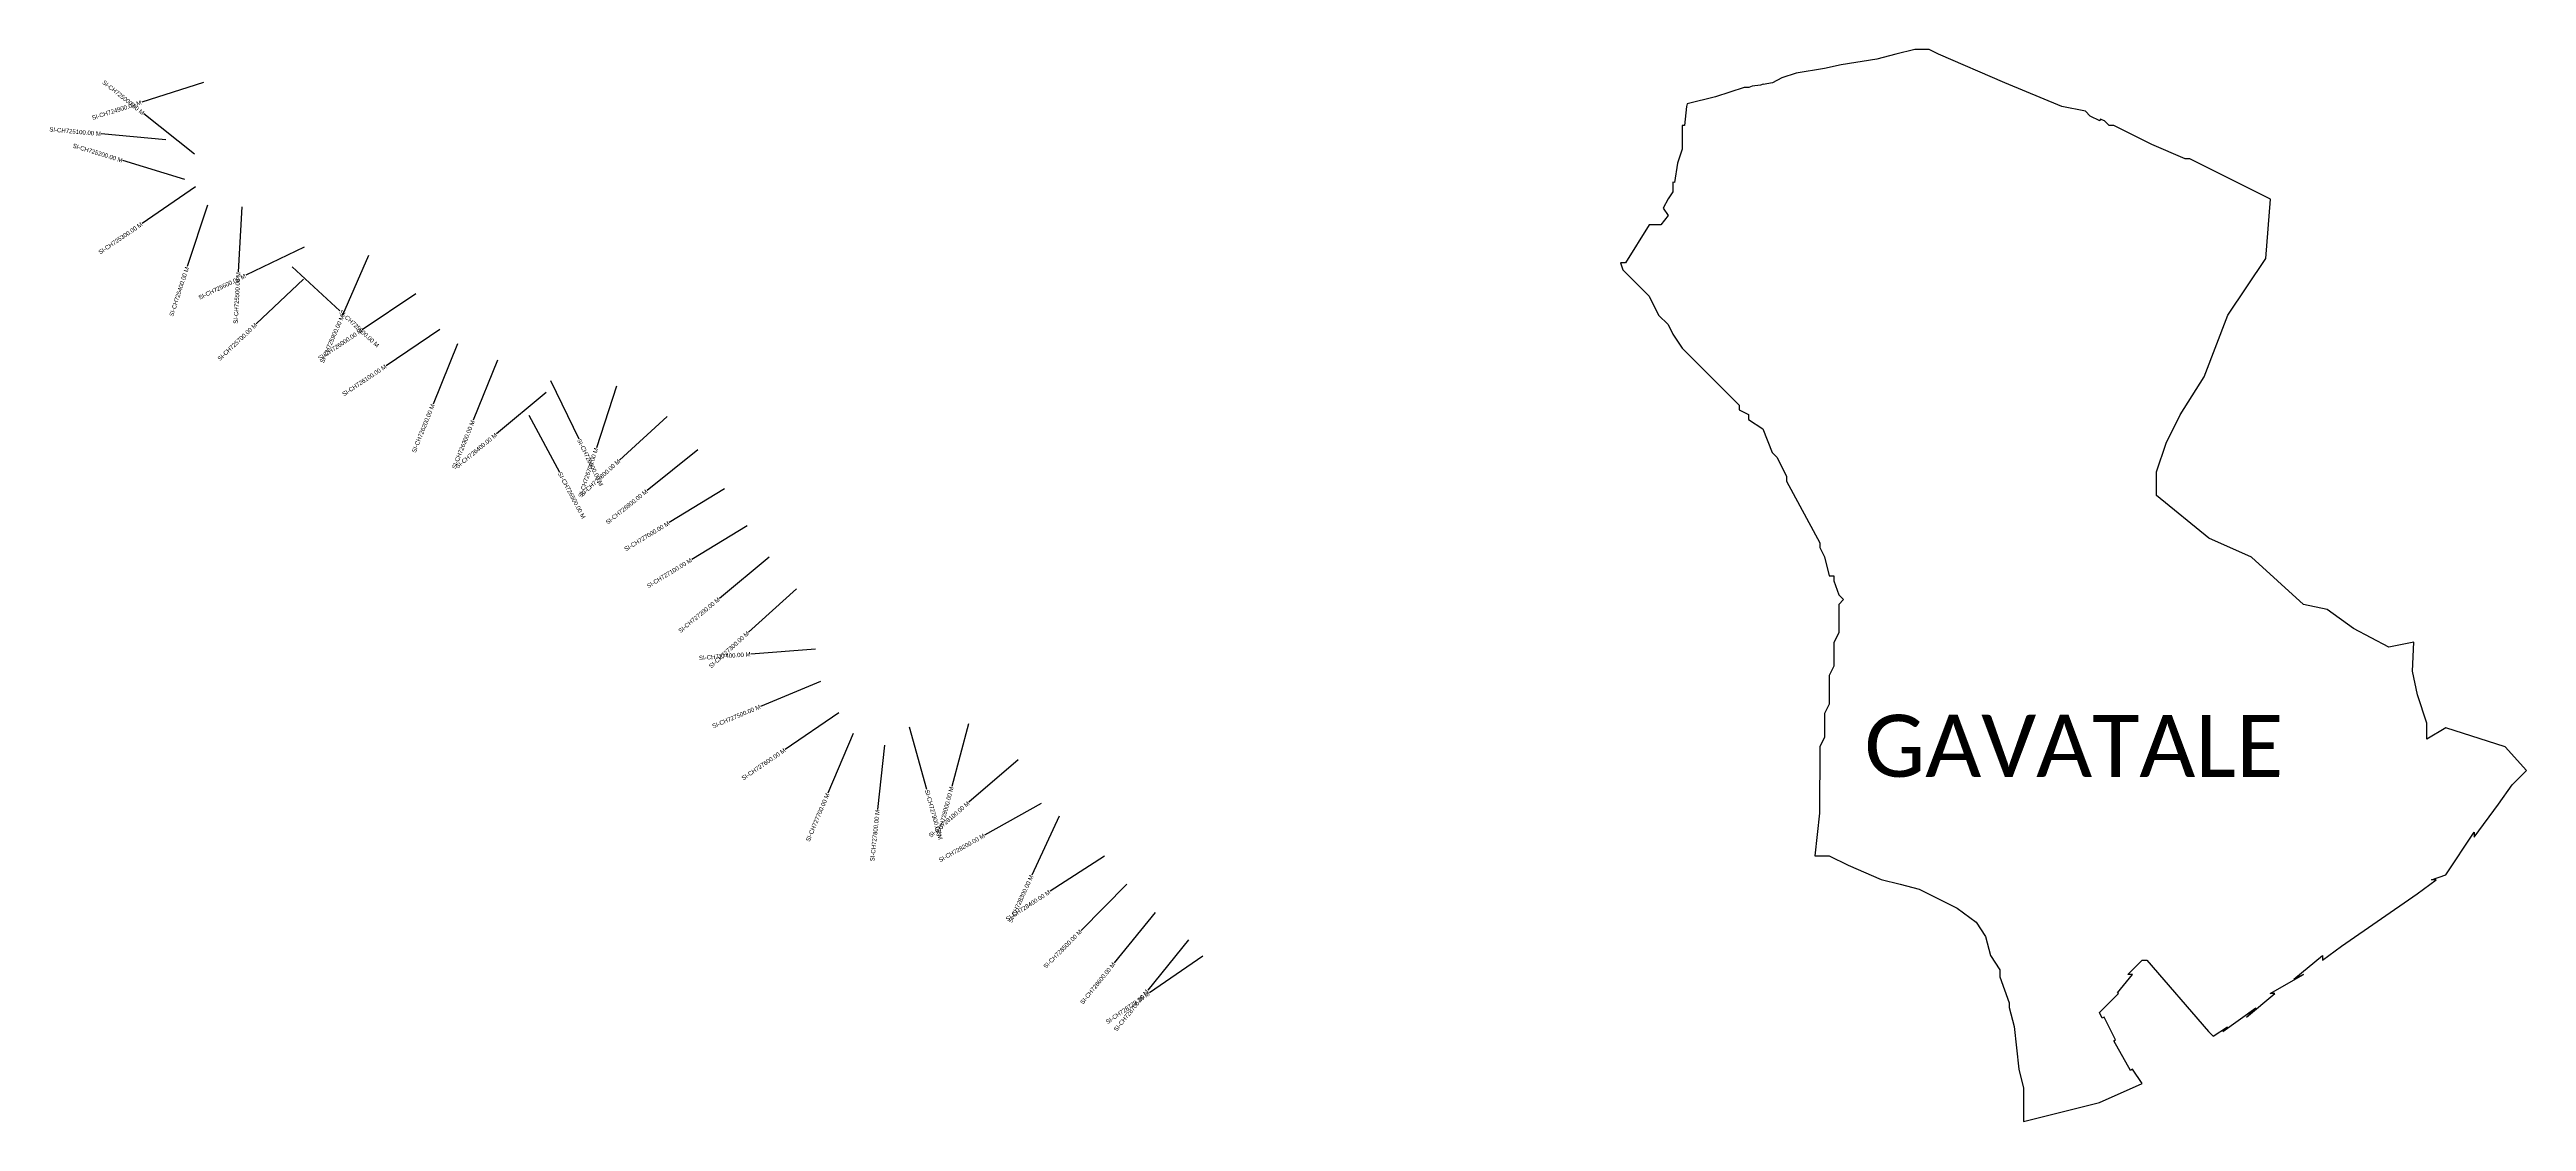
# Model space of a CAD drawing. Header units: metres. Extents: x 355507 to 361239, y 1738892 to 1741373.
import ezdxf
from ezdxf.enums import TextEntityAlignment as Align

# ---------------------------------------------------------------- set-up
doc = ezdxf.new("R2010")
doc.units = ezdxf.units.M
doc.header["$MEASUREMENT"] = 0
for name, color, linetype in [('CS', 134, 'Continuous'), ('CSMark', 6, 'Continuous'), ('VILLAGE BOUNDRY', 10, 'Continuous'), ('VILLAGE NAME', 250, 'Continuous')]:
    doc.layers.add(name, color=color, linetype=linetype)
doc.styles.get("Standard").update_dxf_attribs({"font": 'arial.ttf'})

msp = doc.modelspace()

# ---------------------------------------------------------------- linework, layer by layer
at = {"layer": 'CS'}
for p, q in [((355863.3, 1741296.2), (355720.3, 1741250.9)), ((355776.1, 1741163.8), (355626.7, 1741177.4)), ((355842.6, 1741130.3), (355725.3, 1741223.8)), ((355820.1, 1741071.8), (355676.6, 1741115.6)), ((355845.2, 1741054.6), (355721.3, 1740970.1)), ((355872.3, 1741012.9), (355825.9, 1740870.3)), ((355951.9, 1741008.3), (355943.9, 1740858.5)), ((356096.3, 1740915.2), (355961.2, 1740850.2)), ((356245.5, 1740895.7), (356185.4, 1740758.2)), ((356094.6, 1740840.9), (355985.6, 1740737.8)), ((356068.9, 1740869.7), (356179, 1740767.9)), ((356354.7, 1740807.6), (356230.2, 1740724)), ((356410.5, 1740724.6), (356285.9, 1740641)), ((356451, 1740691.3), (356394.8, 1740552.2)), ((356543.7, 1740653.8), (356487.5, 1740514.7)), ((356666.1, 1740606.7), (356731.7, 1740471.8)), ((356656.7, 1740579.1), (356541.4, 1740483.2)), ((356819.3, 1740593.7), (356772.6, 1740451.1)), ((356616.6, 1740526.8), (356687, 1740394.4)), ((356936.7, 1740523.7), (356826, 1740422.6)), ((357007, 1740445.9), (356889.9, 1740352.1)), ((357069.2, 1740356), (356941.2, 1740277.9)), ((357121.3, 1740270.6), (356993.3, 1740192.5)), ((357172.8, 1740198), (357057.2, 1740102.4)), ((357235.9, 1740124.7), (357124.5, 1740024.2)), ((357279.8, 1739984.9), (357130.3, 1739973.5)), ((357291.1, 1739910), (357152.6, 1739852.4)), ((357333.4, 1739837.3), (357209.5, 1739752.7)), ((357496.6, 1739804.9), (357536.9, 1739660.4)), ((357633.9, 1739812), (357595.1, 1739667.1)), ((357366.6, 1739789.6), (357308.3, 1739651.4)), ((357439.2, 1739762.9), (357423.4, 1739613.7)), ((357748.4, 1739728.3), (357634.8, 1739630.4)), ((357802, 1739627.6), (357671.1, 1739554.5)), ((357843.5, 1739598), (357780.5, 1739461.9)), ((357948.3, 1739506), (357822.4, 1739424.4)), ((357999.8, 1739440.5), (357894.3, 1739333.9)), ((358065.5, 1739375.2), (357971, 1739258.7)), ((358143.1, 1739312.2), (358048.7, 1739195.7)), ((358176.2, 1739273.9), (358052.5, 1739189))]:
    msp.add_line(p, q, dxfattribs=at)
at = {"layer": 'VILLAGE BOUNDRY', "ltscale": 0.1, "flags": 128}
msp.add_lwpolyline([(360383.3, 1740395.5), (360405.2, 1740461.4), (360438.2, 1740527.2), (360493.1, 1740615), (360548, 1740757.7), (360635.9, 1740889.4), (360647, 1741026.6), (360460.4, 1741120), (360449.4, 1741120), (360372.5, 1741153), (360284.7, 1741196.9), (360273.8, 1741196.9), (360262.8, 1741207.9), (360252.9, 1741211.2), (360251.8, 1741207.9), (360229.8, 1741218.9), (360218.9, 1741229.9), (360164, 1741240.9), (360032.3, 1741295.8), (359878.6, 1741361.7), (359856.7, 1741372.8), (359823.7, 1741372.8), (359779.8, 1741361.8), (359735.9, 1741350.8), (359653.4, 1741337.1), (359615.1, 1741328.9), (359549.3, 1741318), (359516.3, 1741307), (359494.4, 1741296), (359473.2, 1741291.8), (359473.1, 1741292.6), (359466.9, 1741290.5), (359447.7, 1741287.8), (359439.5, 1741285.1), (359428.5, 1741285.1), (359362.6, 1741263.1), (359296.7, 1741246.7), (359295.5, 1741241.2), (359290.5, 1741196.8), (359285.7, 1741197.3), (359285.7, 1741142.4), (359274.7, 1741109.5), (359267.3, 1741065), (359263.7, 1741065.6), (359263.7, 1741043.6), (359252.7, 1741027.1), (359241.7, 1741005.2), (359252.7, 1740988.7), (359236.3, 1740966.8), (359208.8, 1740966.8), (359153.9, 1740879), (359142.9, 1740879), (359148.4, 1740862.5), (359208.7, 1740802.1), (359230.7, 1740758.2), (359252.6, 1740736.2), (359263.6, 1740714.3), (359285.5, 1740681.3), (359318.5, 1740648.4), (359384.3, 1740582.5), (359417.2, 1740549.5), (359417.2, 1740538.6), (359439.2, 1740527.6), (359439.2, 1740516.6), (359472.1, 1740494.6), (359494, 1740439.7), (359505, 1740428.7), (359527, 1740384.8), (359527, 1740373.8), (359603.8, 1740231.1), (359603.8, 1740220.1), (359614.7, 1740198.2), (359625.7, 1740154.3), (359636.7, 1740154.3), (359636.7, 1740143.3), (359647.6, 1740110.3), (359658.6, 1740099.4), (359647.6, 1740088.4), (359647.6, 1740022.5), (359636.6, 1740000.6), (359636.6, 1739945.7), (359625.6, 1739923.7), (359625.6, 1739857.8), (359614.6, 1739835.9), (359614.6, 1739781), (359603.6, 1739759.1), (359603.5, 1739605.3), (359592.5, 1739506.6), (359625.4, 1739506.5), (359669.4, 1739484.6), (359746.2, 1739451.6), (359790.1, 1739440.6), (359834, 1739429.6), (359921.8, 1739385.7), (359965.7, 1739352.7), (359987.6, 1739319.8), (359998.6, 1739275.9), (360020.5, 1739242.9), (360020.5, 1739226.5), (360042.5, 1739166.1), (360042.5, 1739155.1), (360053.5, 1739111.2), (360064.4, 1739012.4), (360075.3, 1738968.5), (360075.3, 1738891.6), (360251, 1738935.5), (360349.8, 1738979.3), (360327.9, 1739012.3), (360323.1, 1739009.6), (360284, 1739078.2), (360288.4, 1739080.4), (360262, 1739133.1), (360257.6, 1739130.9), (360251.1, 1739144), (360295, 1739187.9), (360292.8, 1739189.7), (360327.9, 1739231.8), (360316.9, 1739231.8), (360349.9, 1739264.8), (360360.9, 1739264.8), (360503.6, 1739100), (360514.5, 1739089.1), (360547.5, 1739111), (360536.5, 1739100), (360613.3, 1739154.9), (360591.4, 1739133), (360657.3, 1739187.8), (360646.3, 1739187.8), (360723.1, 1739231.7), (360701.2, 1739220.7), (360767.1, 1739275.6), (360767.1, 1739264.6), (360811, 1739297.5), (360986.7, 1739418.2), (361030.6, 1739451.1), (361019.6, 1739451.1), (361052.6, 1739462.1), (361118.5, 1739560.9), (361118.5, 1739549.9), (361174.4, 1739626), (361206.3, 1739670.7), (361239.3, 1739703.6), (361189.9, 1739758.5), (361052.7, 1739802.4), (361008.8, 1739776.2), (361008.8, 1739813.4), (360986.9, 1739879.3), (360975.9, 1739934.2), (360978.5, 1740001.2), (360921, 1739989.1), (360838.7, 1740033), (360778.3, 1740077), (360723.5, 1740088), (360602.7, 1740197.8), (360504, 1740241.8), (360383.2, 1740340.6)], close=True, dxfattribs=at)

# ---------------------------------------------------------------- texts
at = {"layer": 'CSMark'}
for s, rotation, p in [('SI-CH725000.00 M', 321.45805, (355724.5, 1741224.4)), ('SI-CH724900.00 M', 17.58435, (355719.4, 1741250.6)), ('SI-CH725100.00 M', 354.80668, (355625.7, 1741177.5)), ('SI-CH725200.00 M', 343.02711, (355675.6, 1741115.9)), ('SI-CH725300.00 M', 34.3049, (355720.5, 1740969.5)), ('SI-CH725400.00 M', 71.97366, (355825.6, 1740869.3)), ('SI-CH725600.00 M', 25.69105, (355960.3, 1740849.7)), ('SI-CH725500.00 M', 86.9696, (355943.9, 1740857.5)), ('SI-CH725700.00 M', 43.40826, (355984.9, 1740737.1)), ('SI-CH726000.00 M', 33.88064, (356229.4, 1740723.5)), ('SI-CH725900.00 M', 66.37956, (356185, 1740757.3)), ('SI-CH726100.00 M', 33.88064, (356285.1, 1740640.4)), ('SI-CH726200.00 M', 67.9685, (356394.4, 1740551.3)), ('SI-CH726300.00 M', 67.9685, (356487.1, 1740513.8)), ('SI-CH726400.00 M', 39.73125, (356540.6, 1740482.5)), ('SI-CH726700.00 M', 71.84684, (356772.3, 1740450.2)), ('SI-CH726800.00 M', 42.41006, (356825.3, 1740421.9)), ('SI-CH726900.00 M', 38.72704, (356889.2, 1740351.5)), ('SI-CH727000.00 M', 31.38224, (356940.3, 1740277.4)), ('SI-CH727100.00 M', 31.38224, (356992.4, 1740192)), ('SI-CH727200.00 M', 39.59799, (357056.4, 1740101.8)), ('SI-CH727300.00 M', 42.05148, (357123.8, 1740023.5)), ('SI-CH727400.00 M', 4.36458, (357129.3, 1739973.4)), ('SI-CH727500.00 M', 22.58591, (357151.6, 1739852)), ('SI-CH727600.00 M', 34.3278, (357208.7, 1739752.1)), ('SI-CH727700.00 M', 67.09208, (357307.9, 1739650.5)), ('SI-CH728100.00 M', 40.73725, (357634, 1739629.8)), ('SI-CH728000.00 M', 75.00187, (357594.9, 1739666.1)), ('SI-CH727800.00 M', 83.93836, (357423.3, 1739612.7)), ('SI-CH728200.00 M', 29.17964, (357670.2, 1739554)), ('SI-CH728300.00 M', 65.16776, (357780.1, 1739461)), ('SI-CH728400.00 M', 32.95644, (357821.6, 1739423.8)), ('SI-CH728500.00 M', 45.30864, (357893.6, 1739333.2)), ('SI-CH728600.00 M', 50.96491, (357970.4, 1739257.9)), ('SI-CH728729.35 M', 34.45883, (358051.6, 1739188.5)), ('SI-CH728700.00 M', 50.96491, (358048, 1739195))]:
    msp.add_text(s, height=10, rotation=rotation, dxfattribs=at).set_placement(p, align=Align.MIDDLE_RIGHT)
for s, rotation, p in [('SI-CH725800.00 M', 317.24636, (356179.7, 1740767.2)), ('SI-CH726600.00 M', 295.94963, (356732.2, 1740470.9)), ('SI-CH726500.00 M', 297.99949, (356687.5, 1740393.5)), ('SI-CH727900.00 M', 285.613, (357537.2, 1739659.5))]:
    msp.add_text(s, height=10, rotation=rotation, dxfattribs=at).set_placement(p, align=Align.MIDDLE_LEFT)
at = {"layer": 'VILLAGE NAME', "insert": (359706.7, 1739833), "char_height": 143.7, "attachment_point": 1, "rotation": 359.9793}
msp.add_mtext_dynamic_manual_height_columns('{\\fCalibri|b0|i0|c0|p34;GAVATALE}', width=1418, gutter_width=718.5, heights=[0], dxfattribs=at)

doc.saveas('drawing.dxf')
